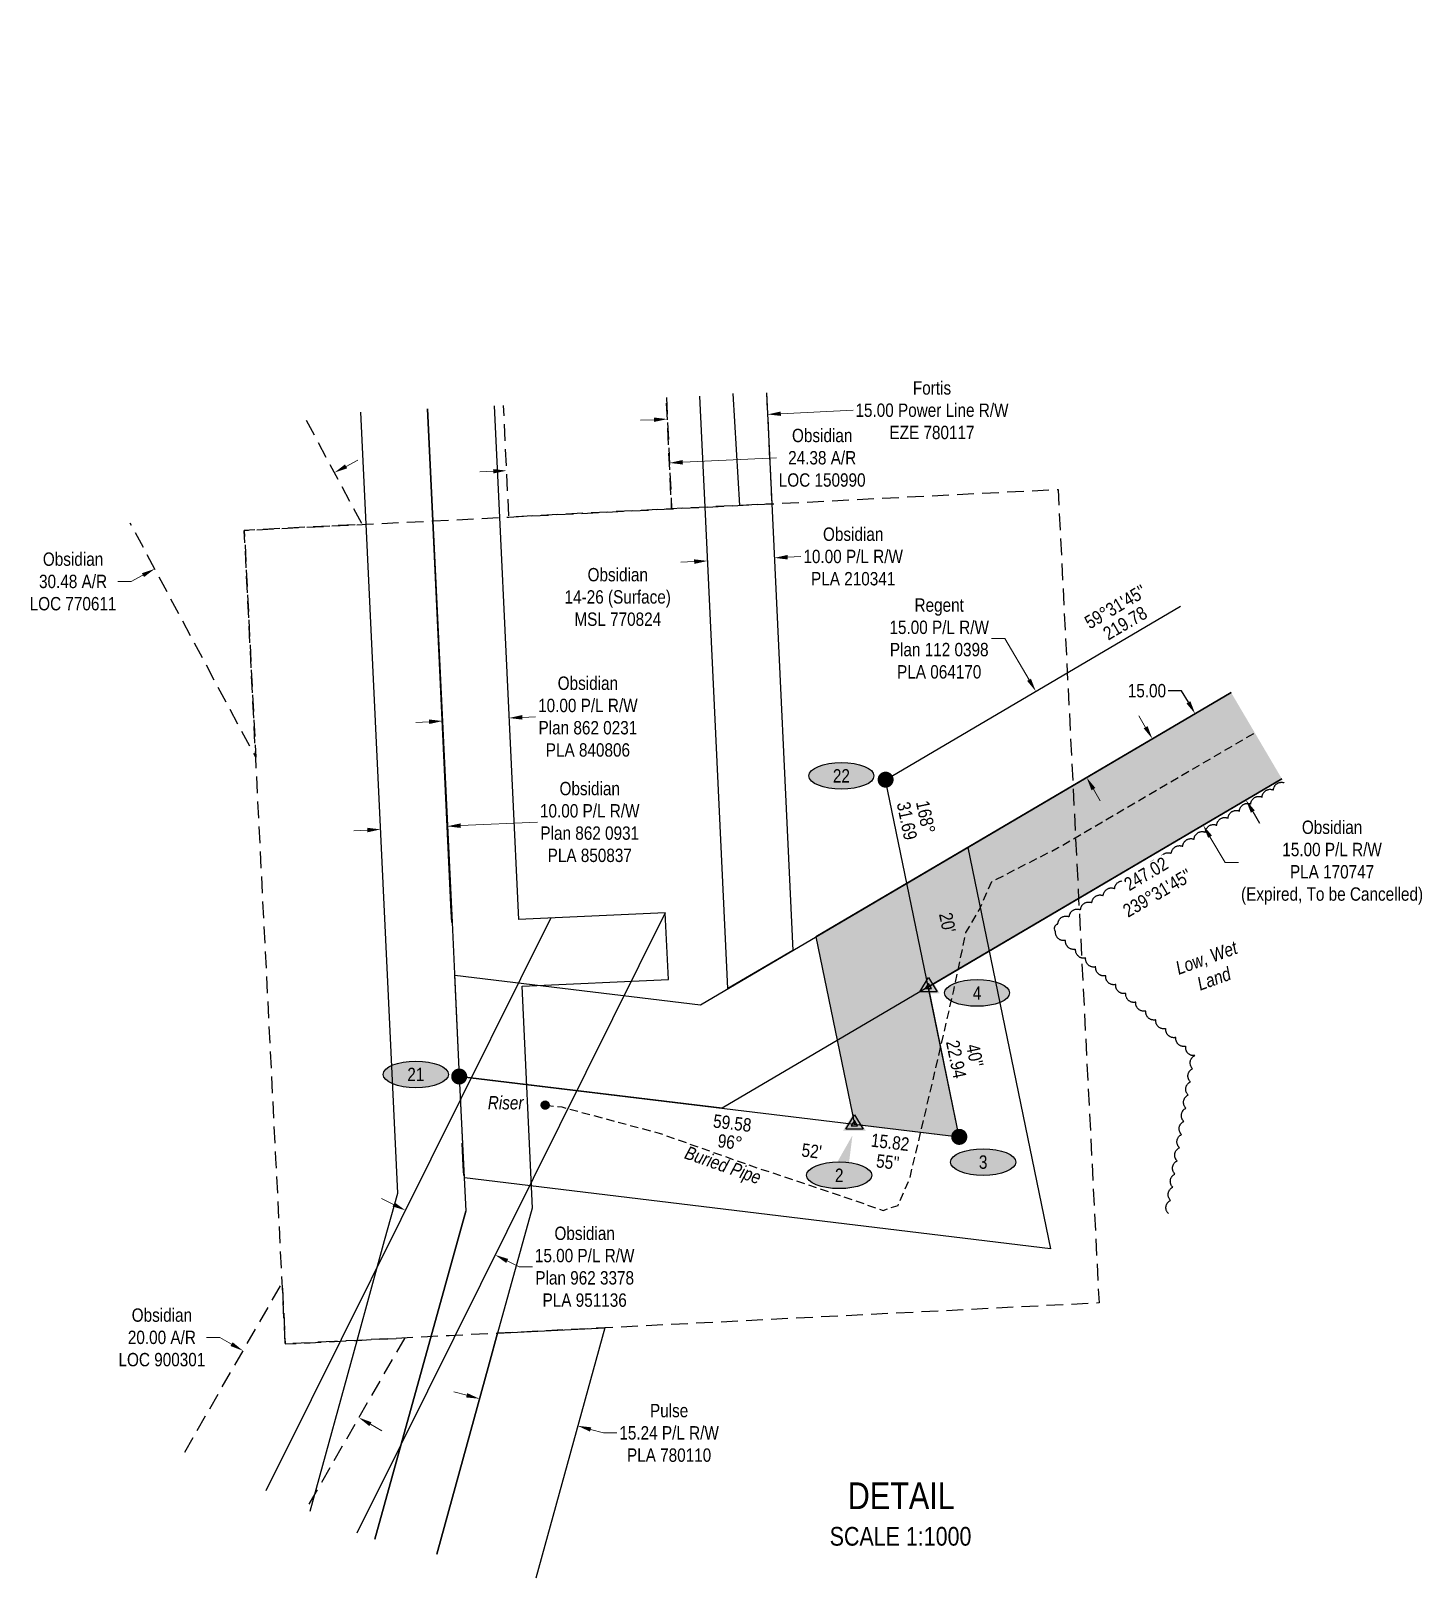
# Model space of a CAD drawing. Extents: x 615581 to 623475, y 5921655 to 5926517.
# Drawn here: x 616286 to 617327, y 5921655 to 5922813 of the extents above; entities that cross this region are included whole.
import ezdxf
from ezdxf.enums import TextEntityAlignment as Align

# ---------------------------------------------------------------- set-up
doc = ezdxf.new("R2010")
doc.units = 0
doc.header["$LTSCALE"] = 5
doc.header["$PDSIZE"] = 0.5
for name, pattern in [('0', [1, 1, 0]), ('foc-ACCESSROAD', [3.75, 2.5, -1.25]), ('foc-FLOWLINE', [3.75, 2.5, -1.25]), ('UG_PIPE', [1.875, 1.25, -0.625])]:
    doc.linetypes.add(name, pattern=pattern)
doc.layers.get('Defpoints').update_dxf_attribs({"color": 9})
for name, color, linetype in [('AS-PIPE-UG', 44, 'UG_PIPE'), ('AS-PIPE-UG-T', 44, 'Continuous'), ('AS-POWER', 104, 'foc-POWER'), ('AS-SYMBOL', 7, 'Continuous'), ('C-AR', 13, 'foc-ACCESSROAD'), ('C-EZE', 13, 'foc-FLOWLINE'), ('C-RW', 13, 'Continuous'), ('C-WS', 13, 'foc-ACCESSROAD'), ('DETAIL-T', 7, 'Continuous'), ('F-RW', 190, 'Continuous'), ('L-BD', 7, 'Continuous'), ('L-BD1', 253, 'Continuous'), ('L-MON', 1, 'Continuous'), ('P-ELEVATION', 7, 'Continuous'), ('P-PROPOSED', 10, 'Continuous'), ('P-PROPOSED-H', 21, 'Continuous'), ('P-TXT', 4, 'Continuous'), ('T-BUSH', 110, '0')]:
    doc.layers.add(name, color=color, linetype=linetype)
for name, color, linetype, lineweight in [('C-AR-T', 13, 'Continuous', 9), ('C-RW-T', 13, 'Continuous', 9), ('C-WS-T', 13, 'Continuous', 9), ('F-EZE-T', 190, 'Continuous', 9), ('F-RW-T', 190, 'Continuous', 9), ('T-TEXT', 48, 'Continuous', 18)]:
    doc.layers.add(name, color=color, linetype=linetype, lineweight=lineweight)
doc.styles.add('80', font='ARIALN.TTF', dxfattribs={"height": 10})
doc.styles.add('80CG', font='ARIALN.TTF', dxfattribs={"height": 10})
doc.styles.add('80L', font='ARIALN.TTF', dxfattribs={"height": 10})
doc.styles.add('foc-LtypeFont', font='ARIALN.TTF', dxfattribs={"height": 7.35})
doc.linetypes.add('foc-POWER', pattern='A,6,-1,["P",foc-LtypeFont,S=0.2,R=0,X=-0.625,Y=-0.75],-1.24,4', length=12.24)
doc.dimstyles.new('Compass 5 000', dxfattribs={"dimscale": 5, "dimtxt": 9, "dimasz": 2, "dimexe": 0.2, "dimexo": 0.0625, "dimgap": 0.5, "dimtad": 0, "dimtih": 1, "dimtoh": 1, "dimzin": 0, "dimdsep": 46, "dimtxsty": '80CG', "dimcen": 0.1, "dimse1": 1, "dimse2": 1, "dimclrd": 256, "dimclrt": 256, "dimaunit": 1, "dimadec": 4, "dimazin": 0, "dimtfac": 0.06, "dimtofl": 0, "dimtmove": 0, "dimatfit": 1, "dimfxl": 0.2, "dimtolj": 1, "dimtzin": 0, "dimlwd": -1, "dimarcsym": 0})

msp = doc.modelspace()

# ---------------------------------------------------------------- texts
at = {"layer": 'AS-PIPE-UG-T', "insert": (616777.736, 5921978.902), "char_height": 9.99644, "attachment_point": 1, "rotation": 340.539529, "style": '80L'}
msp.add_mtext_dynamic_manual_height_columns('{\\fArial Narrow|b0|i1|c0|p34;Buried Pipe}', width=59.03588, gutter_width=50, heights=[0], dxfattribs=at)
at = {"layer": 'C-WS-T', "insert": (616725.167, 5922389.592), "char_height": 9.99639, "attachment_point": 5, "style": '80CG'}
msp.add_mtext('\\A1;Obsidian\\P14-26 (Surface)\\PMSL 770824', dxfattribs=at)
at = {"layer": 'DETAIL-T', "color": 3, "insert": (616823.198, 5921726.651), "char_height": 20, "width": 225.8342, "attachment_point": 1, "style": '80CG'}
msp.add_mtext('\\pi74.104;DETAIL\\P\\pi60.627;{\\H0.7x;SCALE 1:1000}', dxfattribs=at)
at = {"layer": 'L-BD', "style": '80L'}
for s, rotation, p in [('31.69', 281.6552, (616941.754, 5922221.983)), ('168°', 281.6552, (616955.705, 5922224.861)), ("20'", 281.6552, (616972.003, 5922145.85)), ('22.94', 281.6552, (616978.581, 5922043.449)), ("40''", 281.6552, (616992.532, 5922046.327)), ('59.58', 353.1183, (616810.931, 5921995.7)), ('96°', 353.1183, (616809.225, 5921981.558)), ("52'", 353.1183, (616870.348, 5921974.791)), ('15.82', 353.1109, (616929.092, 5921981.385)), ("55''", 353.1109, (616927.293, 5921966.499))]:
    msp.add_text(s, height=9.9964, rotation=rotation, dxfattribs=at).set_placement(p, align=Align.MIDDLE)
at = {"layer": 'L-BD1', "style": '80L'}
for s, p in [("59°31'45''", (617097.715, 5922382.354)), ('219.78', (617104.939, 5922370.076))]:
    msp.add_text(s, height=9.9964, rotation=30.4709, dxfattribs=at).set_placement(p, align=Align.MIDDLE)
at = {"layer": 'T-TEXT', "insert": (617125.356, 5922110.084), "char_height": 9.99644, "attachment_point": 1, "rotation": 20, "style": '80L'}
msp.add_mtext_dynamic_manual_height_columns('\\pi17.405;{\\fArial Narrow|b0|i1|c0|p34;Low, Wet\\P\\pi28.475;Land}', width=82.60341, gutter_width=50, heights=[0], dxfattribs=at)
at = {"layer": 'T-TEXT', "insert": (616627.88, 5922015.918), "char_height": 9.99644, "attachment_point": 1, "style": '80L'}
msp.add_mtext_dynamic_manual_height_columns('{\\fArial Narrow|b0|i1|c0|p34;Riser}', width=27.82169, gutter_width=50, heights=[0], dxfattribs=at)

# ---------------------------------------------------------------- blocks, each defined once
blk = doc.blocks.new('*D471')
at = {"layer": 'C-AR-T', "transparency": 16777216}
for p, q in [((616773.9, 5922490.5), (616843.9, 5922493.8)), ((616632, 5922483.8), (616622, 5922483.3))]:
    blk.add_line(p, q, dxfattribs=at)
for points in [[(616773.8, 5922492.2), (616773.9, 5922488.8), (616763.9, 5922490)], [(616631.9, 5922485.4), (616632.1, 5922482.1), (616642, 5922484.2)]]:
    blk.add_solid(points, dxfattribs=at)
at = {"layer": 'Defpoints', "color": 0, "transparency": 16777216}
for p in [(616626.7, 5922807.7), (616748.5, 5922813.4), (616642, 5922484.2)]:
    blk.add_point(p, dxfattribs=at)
at = {"layer": 'C-AR-T', "transparency": 16777216, "insert": (616878.2, 5922493.8), "char_height": 10, "attachment_point": 5, "style": '80CG'}
blk.add_mtext('\\A1;Obsidian\\P24.38 A/R\\PLOC 150990', dxfattribs=at)
blk = doc.blocks.new('*D472')
at = {"layer": 'C-RW-T', "transparency": 16777216}
for p, q in [((617120.3, 5922292), (617115.3, 5922300.6)), ((617168.5, 5922210.1), (617179.9, 5922190.7)), ((617179.9, 5922190.7), (617189.9, 5922190.7))]:
    blk.add_line(p, q, dxfattribs=at)
for points in [[(617121.8, 5922292.9), (617118.9, 5922291.2), (617125.4, 5922283.4)], [(617170, 5922211), (617167.1, 5922209.3), (617163.4, 5922218.7)]]:
    blk.add_solid(points, dxfattribs=at)
at = {"layer": 'Defpoints', "color": 0, "transparency": 16777216}
for p in [(617255.1, 5922359.6), (617293.1, 5922295), (617163.4, 5922218.7)]:
    blk.add_point(p, dxfattribs=at)
at = {"layer": 'C-RW-T', "transparency": 16777216, "insert": (617259.9, 5922190.7), "char_height": 10, "attachment_point": 5, "style": '80CG'}
blk.add_mtext('\\A1;Obsidian\\P15.00 P/L R/W\\PPLA 170747\\P(Expired, To be Cancelled)', dxfattribs=at)
blk = doc.blocks.new('*D473')
at = {"layer": 'Defpoints', "color": 0, "transparency": 16777216}
for p in [(617029.8, 5922314.1), (617067.8, 5922249.4), (617076.2, 5922254.4)]:
    blk.add_point(p, dxfattribs=at)
at = {"layer": 'F-RW-T', "transparency": 16777216}
for p, q in [((617014.9, 5922358.5), (617004.9, 5922358.5)), ((617033.1, 5922327.6), (617014.9, 5922358.5)), ((617081.2, 5922245.7), (617086.3, 5922237.1))]:
    blk.add_line(p, q, dxfattribs=at)
for points in [[(617034.5, 5922328.4), (617031.6, 5922326.8), (617038.1, 5922319)], [(617082.7, 5922246.6), (617079.8, 5922244.9), (617076.2, 5922254.4)]]:
    blk.add_solid(points, dxfattribs=at)
at = {"layer": 'F-RW-T', "transparency": 16777216, "insert": (616965.8, 5922358.5), "char_height": 10, "attachment_point": 5, "style": '80CG'}
blk.add_mtext('\\A1;Regent\\P15.00 P/L R/W\\PPlan 112 0398\\PPLA 064170', dxfattribs=at)
blk = doc.blocks.new('RISER')
h = blk.add_hatch(color=255)
h.dxf.hatch_style = 1
edge = h.paths.add_edge_path()
edge.add_arc((0, 0), 0.7, 0, 360)
blk.add_hatch(color=13).paths.add_polyline_path([(0.58, -0.15), (-0.58, -0.15, 0.774597)])
at = {"color": 13}
blk.add_line((-0.58, -0.15), (0.58, -0.15), dxfattribs=at)
blk.add_circle((0, 0), 0.6, dxfattribs=at)
blk = doc.blocks.new('fdia')
at = {"color": 255, "const_width": 1}
blk.add_lwpolyline([(-0.5, 0, 1), (0.5, 0, 1)], format="xyb", close=True, dxfattribs=at)
blk = doc.blocks.new('Fdiaa')
blk.add_blockref('fdia', (0, 0))
blk = doc.blocks.new('fdib')
at = {"color": 1, "const_width": 1.6}
blk.add_lwpolyline([(-0.4, 0, 1), (0.4, 0, 1)], format="xyb", close=True, dxfattribs=at)
at = {"color": 1}
blk.add_circle((0, 0), 0.8, dxfattribs=at)
blk = doc.blocks.new('Fdibb')
blk.add_blockref('fdib', (0, 0))
blk = doc.blocks.new('fdicc')
for name in ['Fdibb', 'Fdiaa']:
    blk.add_blockref(name, (0, 0))
blk = doc.blocks.new('FDI')
blk.add_blockref('fdicc', (0, 0))
blk = doc.blocks.new('*U463')
at = {"layer": 'P-ELEVATION'}
h = blk.add_hatch(color=111, dxfattribs=at)
h.dxf.hatch_style = 1
edge = h.paths.add_edge_path()
edge.add_ellipse((0, 0), major_axis=(-24.4, 0), ratio=0.410256, start_angle=0, end_angle=360)
at = {"layer": 'P-ELEVATION', "color": 7, "flags": 128}
blk.add_lwpolyline([(0, 0, 12.5, 0, 0), (-12.4, -6.4, 0, 0, 0)], format="xyseb", dxfattribs=at)
at = {"layer": 'P-ELEVATION', "color": 7}
blk.add_ellipse((0, 0), major_axis=(-24.4, 0), ratio=0.410256, dxfattribs=at)
at = {"layer": 'P-ELEVATION', "style": '80'}
blk.add_attdef('ELEVATION', text='', height=10, dxfattribs=at).set_placement((0, 0), align=Align.MIDDLE_CENTER)
blk = doc.blocks.new('*D474')
at = {"layer": 'C-AR-T', "transparency": 16777216}
for p, q in [((616427.4, 5921835.2), (616417.4, 5921835.2)), ((616436, 5921830.2), (616427.4, 5921835.2)), ((616540, 5921770.3), (616548.6, 5921765.3))]:
    blk.add_line(p, q, dxfattribs=at)
for points in [[(616436.9, 5921831.6), (616435.2, 5921828.8), (616444.7, 5921825.2)], [(616540.8, 5921771.7), (616539.2, 5921768.8), (616531.3, 5921775.2)]]:
    blk.add_solid(points, dxfattribs=at)
at = {"layer": 'Defpoints', "color": 0, "transparency": 16777216}
for p in [(616442.2, 5921820.9), (616444.7, 5921825.2), (616528.8, 5921770.9)]:
    blk.add_point(p, dxfattribs=at)
at = {"layer": 'C-AR-T', "transparency": 16777216, "insert": (616383.9, 5921835.2), "char_height": 10, "attachment_point": 5, "style": '80CG'}
blk.add_mtext('\\A1;Obsidian\\P20.00 A/R\\PLOC 900301', dxfattribs=at)
blk = doc.blocks.new('*D475')
at = {"layer": 'Defpoints', "color": 0, "transparency": 16777216}
for p in [(616616.4, 5921770.1), (616695.2, 5921769), (616689.9, 5921749.8)]:
    blk.add_point(p, dxfattribs=at)
at = {"layer": 'F-RW-T', "transparency": 16777216}
for p, q in [((616612.1, 5921791.9), (616602.4, 5921794.6)), ((616704.8, 5921766.3), (616714.5, 5921763.7)), ((616714.5, 5921763.7), (616724.5, 5921763.7))]:
    blk.add_line(p, q, dxfattribs=at)
for points in [[(616612.5, 5921793.5), (616611.6, 5921790.3), (616621.7, 5921789.3)], [(616705.3, 5921767.9), (616704.4, 5921764.7), (616695.2, 5921769)]]:
    blk.add_solid(points, dxfattribs=at)
at = {"layer": 'F-RW-T', "transparency": 16777216, "insert": (616763.6, 5921763.7), "char_height": 10, "attachment_point": 5, "style": '80CG'}
blk.add_mtext('\\A1;Pulse\\P15.24 P/L R/W\\PPLA 780110', dxfattribs=at)
blk = doc.blocks.new('*D476')
at = {"layer": 'C-AR-T', "transparency": 16777216}
for p, q in [((616521.8, 5922487.4), (616530.6, 5922492.1)), ((616360.9, 5922401.2), (616350.9, 5922401.2)), ((616369.7, 5922405.9), (616360.9, 5922401.2))]:
    blk.add_line(p, q, dxfattribs=at)
for points in [[(616521, 5922488.9), (616522.6, 5922485.9), (616513, 5922482.7)], [(616369, 5922407.4), (616370.5, 5922404.5), (616378.6, 5922410.7)]]:
    blk.add_solid(points, dxfattribs=at)
at = {"layer": 'Defpoints', "color": 0, "transparency": 16777216}
for p in [(616515.1, 5922478.7), (616378.6, 5922410.7), (616380.7, 5922406.7)]:
    blk.add_point(p, dxfattribs=at)
at = {"layer": 'C-AR-T', "transparency": 16777216, "insert": (616317.4, 5922401.2), "char_height": 10, "attachment_point": 5, "style": '80CG'}
blk.add_mtext('\\A1;Obsidian\\P30.48 A/R\\PLOC 770611', dxfattribs=at)
blk = doc.blocks.new('*D477')
at = {"layer": 'C-RW-T', "transparency": 16777216}
for p, q in [((616537.6, 5922215.1), (616527.6, 5922214.6)), ((616607.5, 5922218.4), (616665.1, 5922221.1))]:
    blk.add_line(p, q, dxfattribs=at)
for points in [[(616537.6, 5922216.8), (616537.7, 5922213.4), (616547.6, 5922215.6)], [(616607.5, 5922220.1), (616607.6, 5922216.7), (616597.5, 5922217.9)]]:
    blk.add_solid(points, dxfattribs=at)
at = {"layer": 'Defpoints', "color": 0, "transparency": 16777216}
for p in [(616546.1, 5922248), (616596, 5922250.4), (616547.6, 5922215.6)]:
    blk.add_point(p, dxfattribs=at)
at = {"layer": 'C-RW-T', "transparency": 16777216, "insert": (616704.2, 5922221.1), "char_height": 10, "attachment_point": 5, "style": '80CG'}
blk.add_mtext('\\A1;Obsidian\\P10.00 P/L R/W\\PPlan 862 0931\\PPLA 850837', dxfattribs=at)
blk = doc.blocks.new('*D478')
at = {"layer": 'C-RW-T', "transparency": 16777216}
for p, q in [((616584, 5922296.2), (616574, 5922295.7)), ((616653.7, 5922299.5), (616663.7, 5922300))]:
    blk.add_line(p, q, dxfattribs=at)
for points in [[(616583.9, 5922297.9), (616584, 5922294.5), (616594, 5922296.7)], [(616653.7, 5922301.2), (616653.8, 5922297.8), (616643.7, 5922299)]]:
    blk.add_solid(points, dxfattribs=at)
at = {"layer": 'Defpoints', "color": 0, "transparency": 16777216}
for p in [(616643.7, 5922299), (616594.5, 5922284.5), (616644.3, 5922286.9)]:
    blk.add_point(p, dxfattribs=at)
at = {"layer": 'C-RW-T', "transparency": 16777216, "insert": (616702.8, 5922300), "char_height": 10, "attachment_point": 5, "style": '80CG'}
blk.add_mtext('\\A1;Obsidian\\P10.00 P/L R/W\\PPlan 862 0231\\PPLA 840806', dxfattribs=at)
blk = doc.blocks.new('*D479')
at = {"layer": 'C-RW-T', "transparency": 16777216}
for p, q in [((616782.4, 5922416.1), (616772.4, 5922415.6)), ((616852.3, 5922419.4), (616862.3, 5922419.9))]:
    blk.add_line(p, q, dxfattribs=at)
for points in [[(616852.3, 5922421.1), (616852.4, 5922417.7), (616842.4, 5922418.9)], [(616782.3, 5922417.8), (616782.5, 5922414.4), (616792.4, 5922416.6)]]:
    blk.add_solid(points, dxfattribs=at)
at = {"layer": 'Defpoints', "color": 0, "transparency": 16777216}
for p in [(616792.4, 5922417.1), (616842.3, 5922419.5), (616842.4, 5922418.9)]:
    blk.add_point(p, dxfattribs=at)
at = {"layer": 'C-RW-T', "transparency": 16777216, "insert": (616901.4, 5922419.9), "char_height": 10, "attachment_point": 5, "style": '80CG'}
blk.add_mtext('\\A1;Obsidian\\P10.00 P/L R/W\\PPLA 210341', dxfattribs=at)
blk = doc.blocks.new('*D480')
at = {"layer": 'C-RW-T', "transparency": 16777216}
for p, q in [((616557.3, 5921934.8), (616548.4, 5921939.2)), ((616642.4, 5921892.5), (616651.3, 5921888.1)), ((616651.3, 5921888.1), (616661.3, 5921888.1))]:
    blk.add_line(p, q, dxfattribs=at)
for points in [[(616558.1, 5921936.3), (616556.6, 5921933.3), (616566.3, 5921930.3)], [(616643.1, 5921894), (616641.6, 5921891), (616633.4, 5921897)]]:
    blk.add_solid(points, dxfattribs=at)
at = {"layer": 'Defpoints', "color": 0, "transparency": 16777216}
for p in [(616567.4, 5921932.5), (616633.4, 5921897), (616634.5, 5921899.1)]:
    blk.add_point(p, dxfattribs=at)
at = {"layer": 'C-RW-T', "transparency": 16777216, "insert": (616700.4, 5921888.1), "char_height": 10, "attachment_point": 5, "style": '80CG'}
blk.add_mtext('\\A1;Obsidian\\P15.00 P/L R/W\\PPlan 962 3378\\PPLA 951136', dxfattribs=at)
blk = doc.blocks.new('*U468')
at = {"layer": 'P-ELEVATION'}
h = blk.add_hatch(color=111, dxfattribs=at)
h.dxf.hatch_style = 1
edge = h.paths.add_edge_path()
edge.add_ellipse((0, 0), major_axis=(-24.4, 0), ratio=0.410256, start_angle=0, end_angle=360)
at = {"layer": 'P-ELEVATION', "color": 7, "flags": 128}
blk.add_lwpolyline([(0, 0, 12.5, 0, 0), (-14, -3.3, 0, 0, 0)], format="xyseb", dxfattribs=at)
at = {"layer": 'P-ELEVATION', "color": 7}
blk.add_ellipse((0, 0), major_axis=(-24.4, 0), ratio=0.410256, dxfattribs=at)
at = {"layer": 'P-ELEVATION', "style": '80'}
blk.add_attdef('ELEVATION', text='', height=10, dxfattribs=at).set_placement((0, 0), align=Align.MIDDLE_CENTER)
blk = doc.blocks.new('*D494')
at = {"layer": 'Defpoints', "color": 0, "transparency": 16777216}
for p in [(617195.4, 5922237.6), (617036.9, 5922231.2), (617074.9, 5922166.6)]:
    blk.add_point(p, dxfattribs=at)
at = {"layer": 'P-TXT', "transparency": 16777216}
for p, q in [((617147.3, 5922319.4), (617137.3, 5922319.4)), ((617152.4, 5922310.8), (617147.3, 5922319.4)), ((617200.5, 5922228.9), (617205.6, 5922220.3))]:
    blk.add_line(p, q, dxfattribs=at)
for points in [[(617153.8, 5922311.6), (617150.9, 5922309.9), (617157.4, 5922302.2)], [(617202, 5922229.8), (617199.1, 5922228.1), (617195.4, 5922237.6)]]:
    blk.add_solid(points, dxfattribs=at)
at = {"layer": 'P-TXT', "transparency": 16777216, "insert": (617121.3, 5922319.4), "char_height": 10, "attachment_point": 5, "style": '80CG'}
blk.add_mtext('\\A1;15.00', dxfattribs=at)
blk = doc.blocks.new('*U500')
at = {"layer": 'P-ELEVATION'}
h = blk.add_hatch(color=111, dxfattribs=at)
h.dxf.hatch_style = 1
edge = h.paths.add_edge_path()
edge.add_ellipse((0, 0), major_axis=(-24.4, 0), ratio=0.410256, start_angle=0, end_angle=360)
at = {"layer": 'P-ELEVATION', "color": 7, "flags": 128}
blk.add_lwpolyline([(0, 0, 12.5, 0, 0), (9.9, 29.9, 0, 0, 0)], format="xyseb", dxfattribs=at)
at = {"layer": 'P-ELEVATION', "color": 7}
blk.add_ellipse((0, 0), major_axis=(-24.4, 0), ratio=0.410256, dxfattribs=at)
at = {"layer": 'P-ELEVATION', "style": '80'}
blk.add_attdef('ELEVATION', text='', height=10, dxfattribs=at).set_placement((0, 0), align=Align.MIDDLE_CENTER)
blk = doc.blocks.new('TRIA')
blk.add_hatch(color=255).paths.add_polyline_path([(-0.04, 1.52), (-1.47, -0.87), (1.39, -0.87)])
blk = doc.blocks.new('Hybrid_EC')
at = {"color": 251}
for points in [[(-1.3, -0.74), (0, 1.42), (1.3, -0.74)], [(0.47, -0.26), (0, 0.53), (-0.47, -0.26)]]:
    blk.add_lwpolyline(points, close=True, dxfattribs=at)
at = {"layer": 'Defpoints'}
blk.add_circle((0, 0), 0.05, dxfattribs=at)
at = {"xscale": 1.2, "yscale": 1.2, "zscale": 1.2}
blk.add_blockref('TRIA', (0.05, 0.06), dxfattribs=at)
blk = doc.blocks.new('*D502')
at = {"layer": 'Defpoints', "color": 0, "transparency": 16777216}
for p in [(616837.3, 5922526.3), (616837.3, 5922525.1), (616762.4, 5922521.6)]:
    blk.add_point(p, dxfattribs=at)
at = {"layer": 'F-EZE-T', "transparency": 16777216}
for p, q in [((616847.3, 5922526.8), (616901.3, 5922529.4)), ((616752.3, 5922522.3), (616742.3, 5922521.9))]:
    blk.add_line(p, q, dxfattribs=at)
for points in [[(616847.2, 5922528.5), (616847.3, 5922525.2), (616837.3, 5922526.3)], [(616752.2, 5922524), (616752.4, 5922520.7), (616762.3, 5922522.8)]]:
    blk.add_solid(points, dxfattribs=at)
at = {"layer": 'F-EZE-T', "transparency": 16777216, "insert": (616960.4, 5922529.4), "char_height": 10, "attachment_point": 5, "style": '80CG'}
blk.add_mtext('\\A1;Fortis\\P15.00 Power Line R/W\\PEZE 780117', dxfattribs=at)

# ---------------------------------------------------------------- dimensions: what is measured, and where the dimension line sits
at = {"layer": 'C-AR-T'}
for base, p1, p2, angle, text, picture, middle in [((616642.01, 5922484.238), (616748.541, 5922813.431), (616626.684, 5922807.656), 182.713138, 'Obsidian\\P24.38 A/R\\PLOC 150990', '*D471', (616878.183, 5922493.805)), ((616378.561, 5922410.653), (616515.085, 5922478.722), (616380.672, 5922406.712), 208.179729, 'Obsidian\\P30.48 A/R\\PLOC 770611', '*D476', (616317.419, 5922401.208)), ((616444.692, 5921825.199), (616528.816, 5921770.901), (616442.185, 5921820.851), 150.032651, 'Obsidian\\P20.00 A/R\\PLOC 900301', '*D474', (616383.853, 5921835.189))]:
    dim = msp.add_linear_dim(base=base, p1=p1, p2=p2, angle=angle, text=text, dimstyle='Compass 5 000', dxfattribs=at)
    dim.commit()
    dim.dimension.update_dxf_attribs({"geometry": picture, "text_midpoint": middle, "dimtype": 161})
at = {"layer": 'C-RW-T'}
for p1, p2, distance, text, picture, middle in [((616792.378, 5922417.132), (616842.324, 5922419.5), -0.562, 'Obsidian\\P10.00 P/L R/W\\PPLA 210341', '*D479', (616901.414, 5922419.886)), ((616594.53, 5922284.501), (616644.323, 5922286.854), 12.181, 'Obsidian\\P10.00 P/L R/W\\PPlan 862 0231\\PPLA 840806', '*D478', (616702.811, 5922299.966))]:
    dim = msp.add_aligned_dim(p1=p1, p2=p2, distance=distance, text=text, dimstyle='Compass 5 000', dxfattribs=at)
    dim.commit()
    dim.dimension.update_dxf_attribs({"geometry": picture, "text_midpoint": middle})
for base, p1, p2, angle, text, picture, middle in [((616547.622, 5922215.567), (616596.007, 5922250.408), (616546.087, 5922248.048), 182.706052, 'Obsidian\\P10.00 P/L R/W\\PPlan 862 0931\\PPLA 850837', '*D477', (616704.209, 5922221.121)), ((616633.435, 5921896.971), (616567.353, 5921932.464), (616634.489, 5921899.091), 333.568732, 'Obsidian\\P15.00 P/L R/W\\PPlan 962 3378\\PPLA 951136', '*D480', (616700.431, 5921888.069))]:
    dim = msp.add_linear_dim(base=base, p1=p1, p2=p2, angle=angle, text=text, dimstyle='Compass 5 000', dxfattribs=at)
    dim.commit()
    dim.dimension.update_dxf_attribs({"geometry": picture, "text_midpoint": middle, "dimtype": 161})
at = {"layer": 'F-EZE-T'}
dim = msp.add_linear_dim(base=(616837.272, 5922526.349), p1=(616762.371, 5922521.579), p2=(616837.33, 5922525.131), angle=2.713155, text='Fortis\\P15.00 Power Line R/W\\PEZE 780117', dimstyle='Compass 5 000', dxfattribs=at)
dim.commit()
dim.dimension.update_dxf_attribs({"geometry": '*D502', "text_midpoint": (616960.428, 5922529.383), "dimtype": 161})
at = {"layer": 'F-RW-T'}
dim = msp.add_linear_dim(base=(617076.167, 5922254.365), p1=(617029.766, 5922314.052), p2=(617067.785, 5922249.433), angle=300.470874, text='Regent\\P15.00 P/L R/W\\PPlan 112 0398\\PPLA 064170', dimstyle='Compass 5 000', dxfattribs=at)
dim.commit()
dim.dimension.update_dxf_attribs({"geometry": '*D473', "text_midpoint": (616965.826, 5922358.476), "dimtype": 161})
dim = msp.add_aligned_dim(p1=(616616.408, 5921770.095), p2=(616689.909, 5921749.82), distance=19.874, text='Pulse\\P15.24 P/L R/W\\PPLA 780110', dimstyle='Compass 5 000', dxfattribs=at)
dim.commit()
dim.dimension.update_dxf_attribs({"geometry": '*D475', "text_midpoint": (616763.56, 5921763.661)})

# ---------------------------------------------------------------- hatches: boundary and pattern name
at = {"layer": 'P-PROPOSED-H'}
h = msp.add_hatch(color=256, dxfattribs=at)
h.dxf.hatch_style = 1
h.paths.add_polyline_path([(617184.351, 5922318.016), (616873.431, 5922135.083), (616902.355, 5921994.861), (616980.861, 5921985.386), (616957.699, 5922097.676), (617222.37, 5922253.398)])

# ---------------------------------------------------------------- linework, layer by layer
at = {"layer": 'AS-PIPE-UG', "flags": 128}
msp.add_lwpolyline([(616670.781, 5922009.126), (616683.306, 5922007.776), (616705.566, 5922001.741), (616756.096, 5921988.176), (616830.146, 5921962.011), (616892.121, 5921941.336), (616923.831, 5921930.326), (616935.011, 5921934.061), (616943.666, 5921953.796), (616955.011, 5922001.626), (616967.341, 5922054.336), (616976.676, 5922095.036), (616985.826, 5922138.386), (616995.681, 5922155.231), (617005.251, 5922176.551), (617054.941, 5922201.936), (617202.044, 5922287.944)], dxfattribs=at)
at = {"layer": 'AS-POWER', "flags": 128}
msp.add_lwpolyline([(616816.461, 5922458.171), (616811.519, 5922541.869)], dxfattribs=at)
at = {"layer": 'C-AR', "flags": 128}
for points in [[(616761.552, 5922538.866), (616765.498, 5922455.604), (616643.658, 5922449.463), (616639.695, 5922533.091)], [(616491.94, 5922521.926), (616533.727, 5922443.925), (616445.586, 5922439.481), (616454.145, 5922269.569), (616360.25, 5922444.832)], [(616400.976, 5921749.382), (616473.976, 5921875.987), (616476.276, 5921830.31), (616513.199, 5921832.167), (616530.068, 5921833.019), (616565.665, 5921834.81), (616498.365, 5921718.088), (616491.718, 5921706.559)]]:
    msp.add_lwpolyline(points, dxfattribs=at)
at = {"layer": 'C-EZE', "flags": 128}
msp.add_lwpolyline([(616836.51, 5922542.418), (616840.445, 5922459.379), (616765.498, 5922455.604), (616761.552, 5922538.866)], dxfattribs=at)
at = {"layer": 'C-RW', "flags": 128}
for points in [[(616836.495, 5922542.417), (616840.433, 5922459.379), (616856.289, 5922124.997), (616807.603, 5922096.352), (616790.493, 5922456.863), (616786.544, 5922540.05)], [(616494.785, 5921705.112), (616530.068, 5921833.019), (616550.665, 5921907.685), (616560.49, 5921943.317), (616536.821, 5922444.082), (616532.854, 5922528.028)], [(616582.773, 5922530.394), (616586.733, 5922446.597), (616601.201, 5922145.821), (616606.471, 5922030.571), (616606.471, 5922030.571), (616611.531, 5921929.696), (616611.531, 5921929.696), (616611.531, 5921929.696), (616562.991, 5921755.256), (616543.288, 5921684.096)], [(616600.952, 5922145.81), (616600.57, 5922153.883), (616586.733, 5922446.597), (616582.773, 5922530.394)], [(616632.7, 5922532.76), (616636.654, 5922449.11), (616650.88, 5922148.105)], [(616495.855, 5921788.629), (616675.098, 5922149.218)], [(616760.781, 5922153.156), (616562.991, 5921755.256), (616529.894, 5921688.543)], [(616661.456, 5921932.083), (616653.517, 5922098.191), (616763.076, 5922103.227), (616760.781, 5922153.156), (616650.88, 5922148.105)], [(616609.908, 5921956.375), (616609.56, 5921963.746), (616608.756, 5921980.753)], [(616543.288, 5921684.096), (616562.991, 5921755.256), (616562.991, 5921755.256), (616611.531, 5921929.696)], [(616661.096, 5921932.103), (616635.224, 5921838.319), (616628.938, 5921815.528), (616589.604, 5921672.927)], [(616462.079, 5921720.546), (616495.855, 5921788.629)]]:
    msp.add_lwpolyline(points, dxfattribs=at)
at = {"layer": 'C-RW'}
msp.add_lwpolyline([(617222.37, 5922253.398), (616803.275, 5922006.819), (616606.711, 5922030.542), (616603.081, 5922106.498), (616787.099, 5922084.289), (617184.351, 5922318.016)], dxfattribs=at)
at = {"layer": 'C-WS', "flags": 128}
msp.add_lwpolyline([(616513.199, 5921832.167), (616476.276, 5921830.31), (616469.297, 5921968.82), (616454.145, 5922269.569), (616445.586, 5922439.481), (616533.727, 5922443.925), (616536.821, 5922444.082), (616586.733, 5922446.597), (616636.654, 5922449.11), (616643.658, 5922449.463), (616765.498, 5922455.604), (616840.445, 5922459.379), (617054.757, 5922470.179), (617065.741, 5922252.23), (617070.202, 5922163.686), (617085.453, 5921861.001), (616715.434, 5921842.358), (616635.224, 5921838.319), (616599.036, 5921836.493), (616582.645, 5921835.665), (616530.068, 5921833.019), (616513.199, 5921832.167)], close=True, dxfattribs=at)
at = {"layer": 'F-RW', "flags": 128}
for points in [[(617184.351, 5922318.016), (616987.208, 5922202.025), (617049.173, 5921901.624), (616610.341, 5921954.587), (616606.711, 5922030.542), (616980.861, 5921985.386), (616925.696, 5922252.821), (617146.332, 5922382.635)], [(616589.606, 5921672.927), (616628.94, 5921815.528), (616635.224, 5921838.319), (616715.434, 5921842.358), (616663.767, 5921655.043)]]:
    msp.add_lwpolyline(points, dxfattribs=at)
at = {"layer": 'P-PROPOSED', "flags": 128}
msp.add_lwpolyline([(617184.351, 5922318.016), (616873.431, 5922135.083), (616902.355, 5921994.861), (616980.861, 5921985.386), (616957.699, 5922097.676), (617222.37, 5922253.398)], dxfattribs=at)
at = {"layer": 'T-BUSH', "flags": 128}
msp.add_lwpolyline([(617137.359, 5921927.962, -0.52056705), (617139.006, 5921937.822, -0.52056705), (617140.653, 5921947.682, -0.52056705), (617142.3, 5921957.542, -0.52056705), (617143.948, 5921967.401, -0.52056705), (617145.595, 5921977.261, -0.52056705), (617147.242, 5921987.121, -0.52056705), (617148.889, 5921996.981, -0.52056705), (617150.536, 5922006.841, -0.52056705), (617152.183, 5922016.7, -0.52056705), (617153.83, 5922026.56, -0.52056705), (617155.478, 5922036.42, -0.52056705), (617157.125, 5922046.28, -0.52056705), (617150.477, 5922053.19, -0.52056705), (617142.975, 5922059.797, -0.52056705), (617135.473, 5922066.404, -0.52056705), (617127.971, 5922073.011, -0.52056705), (617120.469, 5922079.618, -0.52056705), (617112.968, 5922086.224, -0.52056705), (617105.466, 5922092.831, -0.52056705), (617097.964, 5922099.438, -0.52056705), (617090.462, 5922106.045, -0.52056705), (617082.96, 5922112.652, -0.52056705), (617075.458, 5922119.258, -0.52056705), (617067.956, 5922125.865, -0.52056705), (617060.454, 5922132.472, -0.52056705), (617052.952, 5922139.079, -0.52056705), (617054.666, 5922144.918, -0.52056705), (617063.158, 5922150.191, -0.52056705), (617071.65, 5922155.465, -0.52056705), (617080.142, 5922160.739, -0.52056705), (617088.635, 5922166.013, -0.52056705), (617097.127, 5922171.287, -0.52056705), (617105.619, 5922176.561, -0.52056705), (617114.111, 5922181.834, -0.52056705), (617122.603, 5922187.108, -0.52056705), (617131.095, 5922192.382, -0.52056705), (617139.587, 5922197.656, -0.52056705), (617148.079, 5922202.93, -0.52056705), (617156.571, 5922208.204, -0.52056705), (617165.063, 5922213.478, -0.52056705), (617173.555, 5922218.751, -0.52056705), (617182.047, 5922224.025, -0.52056705), (617190.539, 5922229.299, -0.52056705), (617199.032, 5922234.573, -0.52056705), (617207.524, 5922239.847, -0.52056705), (617216.016, 5922245.121, -0.49426887), (617224.031, 5922250.575, -0.49426887)], format="xyb", dxfattribs=at)

# ---------------------------------------------------------------- block references
at = {"xscale": 0.99964425, "yscale": 0.99964425, "zscale": 0.99964425}
for name, p, values in [('*U468', (616892.587, 5922255.678), {'ELEVATION': '22'}), ('*U463', (616994.148, 5922093.132), {'ELEVATION': '4'}), ('*U463', (616573.99, 5922032.116), {'ELEVATION': '21'}), ('*U500', (616890.959, 5921956.615), {'ELEVATION': '2'}), ('*U468', (616998.707, 5921966.477), {'ELEVATION': '3'})]:
    msp.add_blockref(name, p, dxfattribs=at).add_auto_attribs(values)
at = {"layer": 'AS-SYMBOL', "xscale": 4.998221249999982, "yscale": 4.998221249999982, "zscale": 4.998221249999982}
msp.add_blockref('RISER', (616670.831, 5922009.136), dxfattribs=at)
at = {"layer": 'L-MON'}
for name, p, xscale, yscale, zscale in [('FDI', (616925.696, 5922252.821), 4.998221249999982, 4.998221249999982, 4.998221249999982), ('Hybrid_EC', (616957.699, 5922097.676), 4.999999999999995, 4.999999999999995, 4.999999999999995), ('FDI', (616606.471, 5922030.571), 4.998221249999992, 4.998221249999992, 4.998221249999992), ('Hybrid_EC', (616902.355, 5921994.861), 4.999999999999995, 4.999999999999995, 4.999999999999995), ('FDI', (616980.776, 5921985.386), 4.998221249999982, 4.998221249999982, 4.998221249999982), ('FDI', (616980.861, 5921985.386), 4.998221249999982, 4.998221249999982, 4.998221249999982)]:
    msp.add_blockref(name, p, dxfattribs=dict(at, xscale=xscale, yscale=yscale, zscale=zscale))

msp.set_redraw_order([(e.dxf.handle, doc.entitydb.next_handle()) for e in msp.query("TEXT MTEXT ATTDEF DIMENSION ARC_DIMENSION")])  # texts and dimensions are drawn at this point

# ---------------------------------------------------------------- next in the draw order: texts
at = {"layer": 'L-BD1', "insert": (617118.123, 5922186.689), "char_height": 9.99644, "width": 34.56246, "attachment_point": 2, "rotation": 30.4709, "style": '80L', "bg_fill": 3, "box_fill_scale": 1.1, "bg_fill_color": 256, "bg_fill_transparency": 0}
msp.add_mtext("247.02 239%%D31'45''", dxfattribs=at)

# ---------------------------------------------------------------- next in the draw order: dimensions: what is measured, and where the dimension line sits
at = {"layer": 'C-RW-T'}
dim = msp.add_linear_dim(base=(617163.444, 5922218.725), p1=(617255.054, 5922359.648), p2=(617293.09, 5922294.98), angle=300.463408, text='Obsidian\\P15.00 P/L R/W\\PPLA 170747\\P(Expired, To be Cancelled)', dimstyle='Compass 5 000', dxfattribs=at)
dim.commit()
dim.dimension.update_dxf_attribs({"geometry": '*D472', "text_midpoint": (617259.851, 5922190.726), "dimtype": 161})
at = {"layer": 'P-TXT'}
dim = msp.add_linear_dim(base=(617195.446, 5922237.557), p1=(617036.876, 5922231.248), p2=(617074.895, 5922166.629), angle=300.470874, text='15.00', dimstyle='Compass 5 000', dxfattribs=at)
dim.commit()
dim.dimension.update_dxf_attribs({"geometry": '*D494', "text_midpoint": (617121.347, 5922319.413), "dimtype": 161})

doc.saveas('drawing.dxf')
